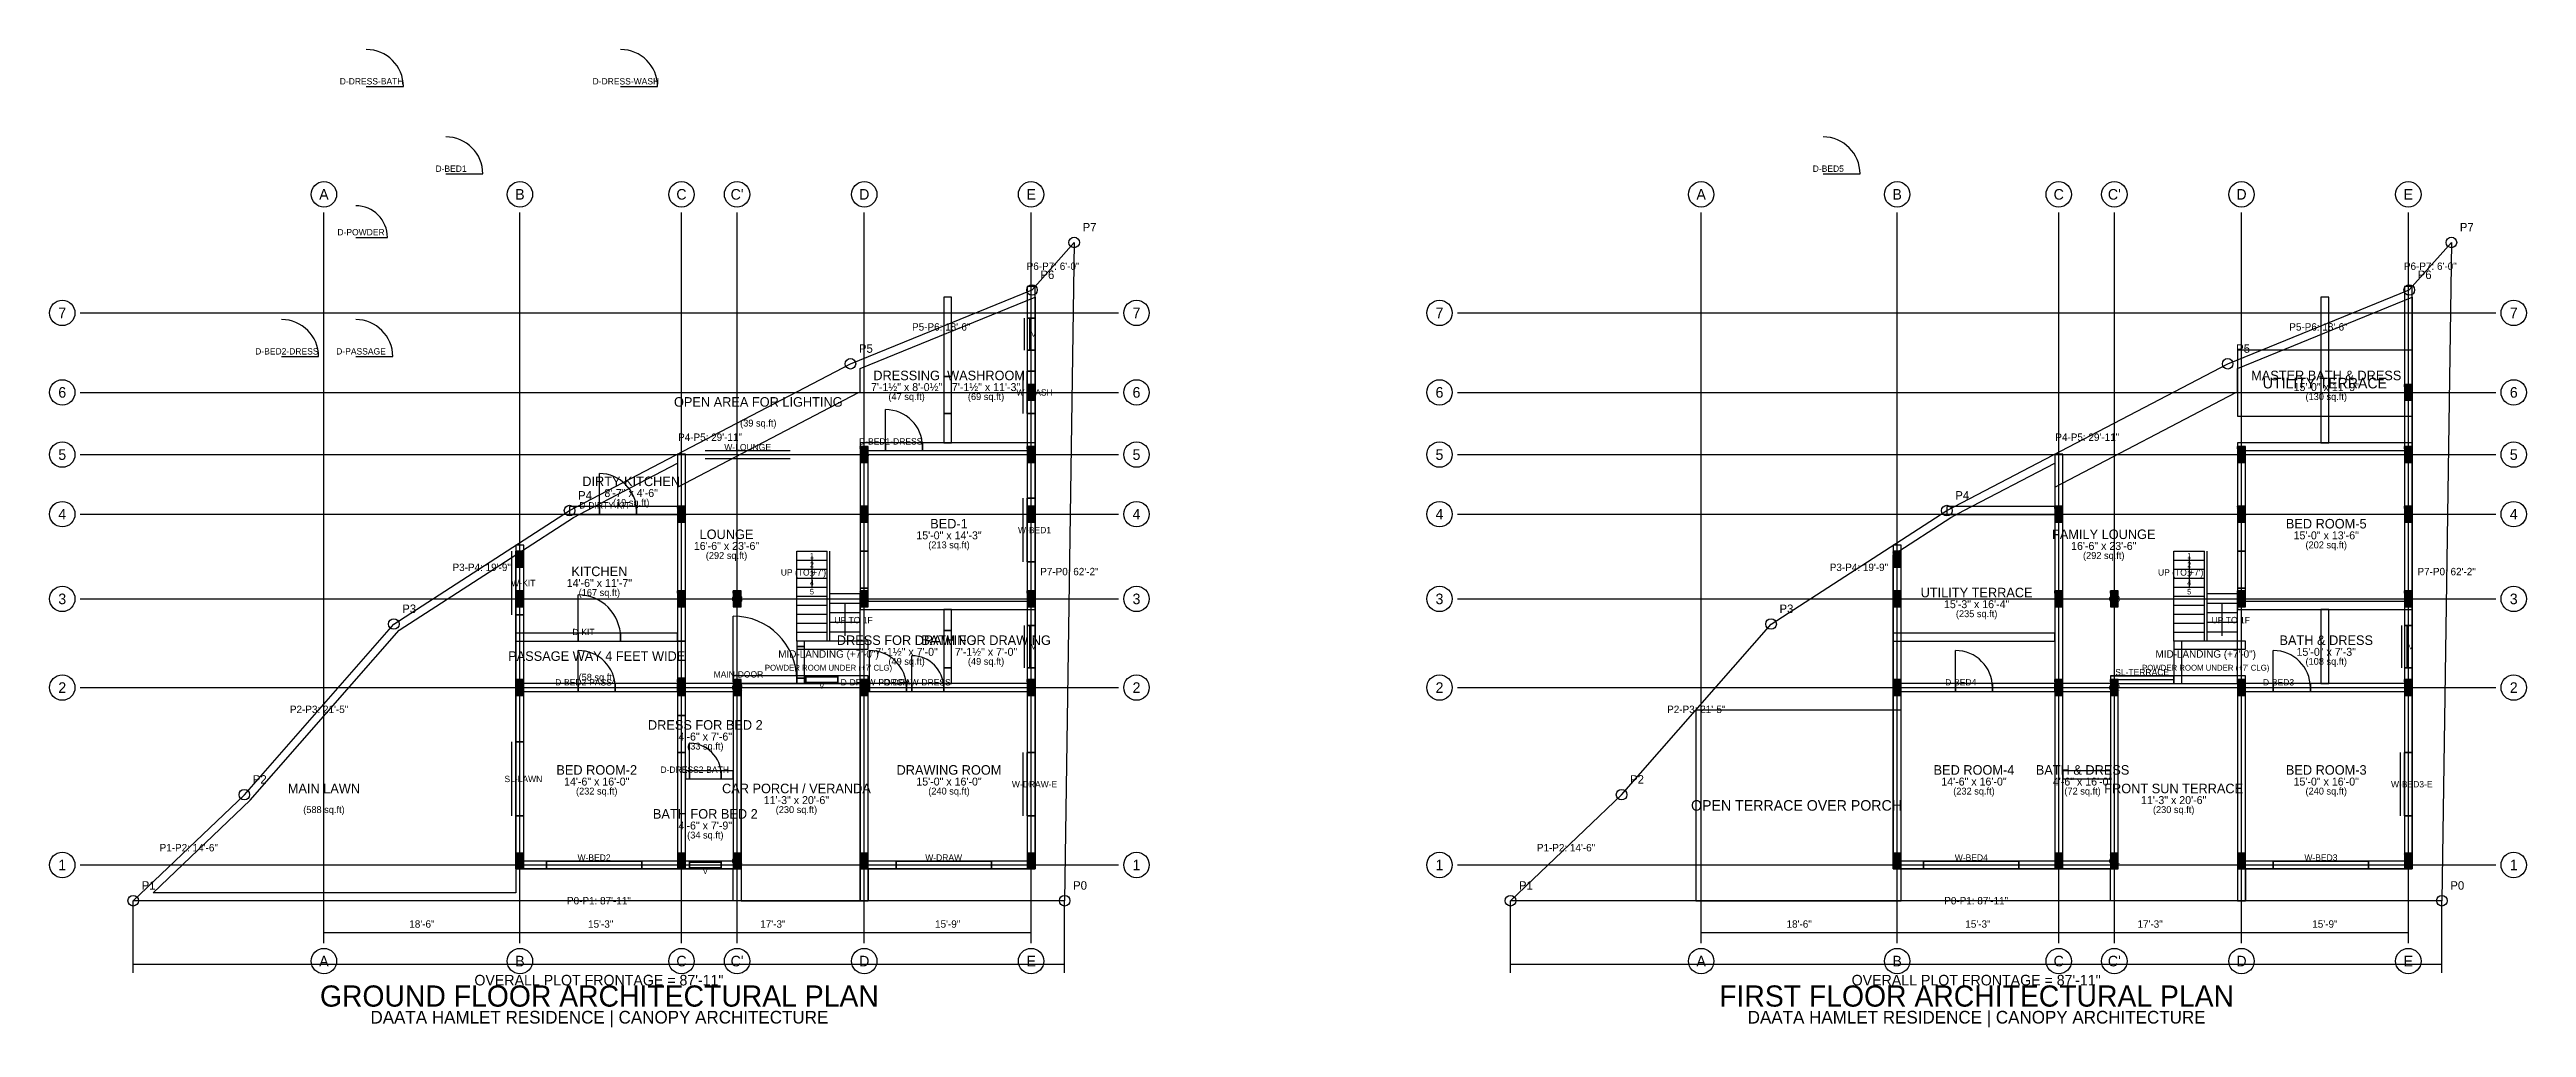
# Model space of a CAD drawing. Header units: feet. Extents: x -8 to 486, y -12 to 80.
# Drawn here: x -7.9 to 225.9, y -12 to 80.4 of the extents above; entities that cross this region are included whole.
import ezdxf
from ezdxf.enums import TextEntityAlignment as Align

# ---------------------------------------------------------------- set-up
doc = ezdxf.new("R2010")
doc.units = ezdxf.units.FT
doc.header["$MEASUREMENT"] = 0
for name, color, linetype in [('0_BOUNDARY', 1, 'Continuous'), ('A_CANOPY', 4, 'Continuous'), ('A_DIMENSIONS', 1, 'Continuous'), ('A_DOORS', 2, 'Continuous'), ('A_ROOM_LABELS', 7, 'Continuous'), ('A_STAIRS', 8, 'Continuous'), ('A_WALLS', 7, 'Continuous'), ('A_WINDOWS', 3, 'Continuous'), ('G_TITLEBLOCK', 7, 'Continuous'), ('S_COLUMNS', 4, 'Continuous'), ('S_COLUMNS_HATCH', 5, 'Continuous'), ('S_GRID_BUBBLES', 6, 'Continuous'), ('S_GRID_LINES', 6, 'Continuous')]:
    doc.layers.add(name, color=color, linetype=linetype)

msp = doc.modelspace()

# ---------------------------------------------------------------- texts
at = {"layer": '0_BOUNDARY'}
for s, p in [('P7', (89.6145, 62.9602)), ('P7', (219.6145, 62.9602)), ('P6', (85.6373, 58.4678)), ('P6', (215.6373, 58.4678)), ('P5', (68.4992, 51.501)), ('P5', (198.4992, 51.501)), ('P4', (41.9897, 37.6354)), ('P4', (171.9897, 37.6354)), ('P3', (25.3949, 26.9267)), ('P3', (155.3949, 26.9267)), ('P2', (11.2884, 10.8122)), ('P2', (141.2884, 10.8122)), ('P1', (0.8, 0.8)), ('P0', (88.7167, 0.8)), ('P1', (130.8, 0.8)), ('P0', (218.7167, 0.8))]:
    msp.add_text(s, height=0.8, dxfattribs=at).set_placement(p, align=Align.BOTTOM_LEFT)
for s, p in [('P6-P7: 6\'-0"', (86.8259, 59.914)), ('P6-P7: 6\'-0"', (216.8259, 59.914)), ('P5-P6: 18\'-6"', (76.2682, 54.1844)), ('P5-P6: 18\'-6"', (206.2682, 54.1844)), ('P4-P5: 29\'-11"', (54.4445, 43.7682)), ('P4-P5: 29\'-11"', (184.4445, 43.7682)), ('P3-P4: 19\'-9"', (32.8923, 31.481)), ('P7-P0: 62\'-2"', (88.3656, 31.0801)), ('P3-P4: 19\'-9"', (162.8923, 31.481)), ('P7-P0: 62\'-2"', (218.3656, 31.0801)), ('P2-P3: 21\'-5"', (17.5417, 18.0694)), ('P2-P3: 21\'-5"', (147.5417, 18.0694)), ('P1-P2: 14\'-6"', (5.2442, 5.0061)), ('P1-P2: 14\'-6"', (135.2442, 5.0061)), ('P0-P1: 87\'-11"', (43.9584, 0)), ('P0-P1: 87\'-11"', (173.9583, 0))]:
    msp.add_text(s, height=0.7, dxfattribs=at).set_placement(p, align=Align.MIDDLE_CENTER)
at = {"layer": 'A_CANOPY'}
for s, p in [('UTILITY TERRACE', (206.875, 48.875)), ('OPEN TERRACE OVER PORCH', (157, 9))]:
    msp.add_text(s, height=1, dxfattribs=at).set_placement(p, align=Align.MIDDLE_CENTER)
at = {"layer": 'A_DIMENSIONS'}
for s, height, p in [('18\'-6"', 0.7, (27.25, -2.2)), ('15\'-3"', 0.7, (44.125, -2.2)), ('17\'-3"', 0.7, (60.375, -2.2)), ('15\'-9"', 0.7, (76.875, -2.2)), ('18\'-6"', 0.7, (157.25, -2.2)), ('15\'-3"', 0.7, (174.125, -2.2)), ('17\'-3"', 0.7, (190.375, -2.2)), ('15\'-9"', 0.7, (206.875, -2.2)), ('OVERALL PLOT FRONTAGE = 87\'-11"', 1, (43.9585, -7.5)), ('OVERALL PLOT FRONTAGE = 87\'-11"', 1, (173.9585, -7.5))]:
    msp.add_text(s, height=height, dxfattribs=at).set_placement(p, align=Align.MIDDLE_CENTER)
at = {"layer": 'A_DOORS'}
for s, p in [('D-DRESS-BATH', (22.5, 77.375)), ('D-DRESS-WASH', (46.5, 77.375)), ('D-BED1', (30, 69.125)), ('D-BED5', (160, 69.125)), ('D-POWDER', (21.5, 63.125)), ('D-BED2-DRESS', (14.5, 51.875)), ('D-PASSAGE', (21.5, 51.875)), ('D-BED1-DRESS', (71.5, 43.375)), ('D-DIRTY-KIT', (44.5, 37.3354)), ('D-KIT', (42.5, 25.375)), ('MAIN-DOOR', (57.125, 21.375)), ('D-BED2-PASS', (42.5, 20.625)), ('D-DRAW-PORCH', (70, 20.625)), ('D-DRAW-DRESS', (74, 20.625)), ('D-BED4', (172.5, 20.625)), ('D-BED3', (202.5, 20.625)), ('D-DRESS2-BATH', (53, 12.375))]:
    msp.add_text(s, height=0.6, dxfattribs=at).set_placement(p, align=Align.MIDDLE_CENTER)
at = {"layer": 'A_ROOM_LABELS'}
for s, height, p in [('DRESSING', 0.9, (73, 49.6)), ('WASHROOM', 0.9, (80.5, 49.6)), ('MASTER BATH & DRESS', 0.9, (207, 49.6)), ('OPEN AREA FOR LIGHTING', 0.9, (59, 47.1)), ('7\'-1½" x 8\'-0½"', 0.75, (73, 48.5)), ('(47 sq.ft)', 0.65, (73, 47.6)), ('7\'-1½" x 11\'-3"', 0.75, (80.5, 48.5)), ('(69 sq.ft)', 0.65, (80.5, 47.6)), ('15\'-0" x 11\'-9"', 0.75, (207, 48.5)), ('(130 sq.ft)', 0.65, (207, 47.6)), ('(39 sq.ft)', 0.65, (59, 45.1)), ('DIRTY KITCHEN', 0.9, (47, 39.6)), ('8\'-7" x 4\'-6"', 0.75, (47, 38.5)), ('(19 sq.ft)', 0.65, (47, 37.6)), ('BED-1', 0.9, (77, 35.6)), ('BED ROOM-5', 0.9, (207, 35.6)), ('16\'-6" x 23\'-6"', 0.75, (56, 33.5)), ('LOUNGE', 0.9, (56, 34.6)), ('(292 sq.ft)', 0.65, (56, 32.6)), ('15\'-0" x 14\'-3"', 0.75, (77, 34.5)), ('(213 sq.ft)', 0.65, (77, 33.6)), ('FAMILY LOUNGE', 0.9, (186, 34.6)), ('16\'-6" x 23\'-6"', 0.75, (186, 33.5)), ('(292 sq.ft)', 0.65, (186, 32.6)), ('15\'-0" x 13\'-6"', 0.75, (207, 34.5)), ('(202 sq.ft)', 0.65, (207, 33.6)), ('KITCHEN', 0.9, (44, 31.1)), ('14\'-6" x 11\'-7"', 0.75, (44, 30)), ('(167 sq.ft)', 0.65, (44, 29.1)), ('UTILITY TERRACE', 0.9, (174, 29.1)), ('15\'-3" x 16\'-4"', 0.75, (174, 28)), ('(235 sq.ft)', 0.65, (174, 27.1)), ('PASSAGE WAY 4 FEET WIDE', 0.9, (43.75, 23.1)), ('DRESS FOR DRAWING', 0.9, (73, 24.6)), ('7\'-1½" x 7\'-0"', 0.75, (73, 23.5)), ('BATH FOR DRAWING', 0.9, (80.5, 24.6)), ('7\'-1½" x 7\'-0"', 0.75, (80.5, 23.5)), ('BATH & DRESS', 0.9, (207, 24.6)), ('15\'-0" x 7\'-3"', 0.75, (207, 23.5)), ('(58 sq.ft)', 0.65, (43.75, 21.1)), ('(49 sq.ft)', 0.65, (73, 22.6)), ('(49 sq.ft)', 0.65, (80.5, 22.6)), ('(108 sq.ft)', 0.65, (207, 22.6)), ('DRESS FOR BED 2', 0.9, (54, 16.6)), ('4\'-6" x 7\'-6"', 0.75, (54, 15.5)), ('(33 sq.ft)', 0.65, (54, 14.6)), ('BED ROOM-2', 0.9, (43.75, 12.35)), ('DRAWING ROOM', 0.9, (77, 12.35)), ('BED ROOM-4', 0.9, (173.75, 12.35)), ('BATH & DRESS', 0.9, (184, 12.35)), ('BED ROOM-3', 0.9, (207, 12.35)), ('MAIN LAWN', 0.9, (18, 10.6)), ('14\'-6" x 16\'-0"', 0.75, (43.75, 11.25)), ('(232 sq.ft)', 0.65, (43.75, 10.35)), ('CAR PORCH / VERANDA', 0.9, (62.6, 10.6)), ('11\'-3" x 20\'-6"', 0.75, (62.6, 9.5)), ('15\'-0" x 16\'-0"', 0.75, (77, 11.25)), ('(240 sq.ft)', 0.65, (77, 10.35)), ('14\'-6" x 16\'-0"', 0.75, (173.75, 11.25)), ('(232 sq.ft)', 0.65, (173.75, 10.35)), ('4\'-6" x 16\'-0"', 0.75, (184, 11.25)), ('(72 sq.ft)', 0.65, (184, 10.35)), ('FRONT SUN TERRACE', 0.9, (192.6, 10.6)), ('11\'-3" x 20\'-6"', 0.75, (192.6, 9.5)), ('15\'-0" x 16\'-0"', 0.75, (207, 11.25)), ('(240 sq.ft)', 0.65, (207, 10.35)), ('(588 sq.ft)', 0.65, (18, 8.6)), ('BATH FOR BED 2', 0.9, (54, 8.2)), ('4\'-6" x 7\'-9"', 0.75, (54, 7.1)), ('(230 sq.ft)', 0.65, (62.6, 8.6)), ('(230 sq.ft)', 0.65, (192.6, 8.6)), ('(34 sq.ft)', 0.65, (54, 6.2))]:
    msp.add_text(s, height=height, dxfattribs=at).set_placement(p, align=Align.MIDDLE_CENTER)
at = {"layer": 'A_STAIRS'}
for s, height, p in [('1', 0.5, (64.0625, 32.575)), ('1', 0.5, (194.0625, 32.575)), ("UP (TO +7')", 0.6, (63.2625, 31)), ('3', 0.5, (64.0625, 30.875)), ('2', 0.5, (64.0625, 31.725)), ("UP (TO +7')", 0.6, (193.2625, 31)), ('3', 0.5, (194.0625, 30.875)), ('2', 0.5, (194.0625, 31.725)), ('4', 0.5, (64.0625, 30.025)), ('5', 0.5, (64.0625, 29.175)), ('4', 0.5, (194.0625, 30.025)), ('5', 0.5, (194.0625, 29.175)), ('UP TO 1F', 0.6, (67.9875, 26.5)), ('UP TO 1F', 0.6, (197.9875, 26.5)), ('MID-LANDING (+7\'-0")', 0.7, (65.625, 23.3)), ('MID-LANDING (+7\'-0")', 0.7, (195.625, 23.3)), ("POWDER ROOM UNDER (+7' CLG)", 0.55, (65.625, 22)), ("POWDER ROOM UNDER (+7' CLG)", 0.55, (195.625, 22))]:
    msp.add_text(s, height=height, dxfattribs=at).set_placement(p, align=Align.MIDDLE_CENTER)
at = {"layer": 'A_WINDOWS'}
for s, height, p in [('V', 0.5, (84.975, 53.5)), ('W-WASH', 0.6, (85.075, 48)), ('W-LOUNGE', 0.6, (58, 42.825)), ('W-BED1', 0.6, (85.075, 35)), ('W-KIT', 0.6, (36.825, 30)), ('V', 0.5, (84.975, 24)), ('V', 0.5, (214.975, 24)), ('SL-TERRACE', 0.6, (189.625, 21.575)), ('V', 0.5, (65, 20.275)), ('SL-LAWN', 0.6, (36.825, 11.5)), ('W-DRAW-E', 0.6, (85.075, 11)), ('W-BED3-E', 0.6, (215.075, 11)), ('W-BED2', 0.6, (43.5, 4.075)), ('V', 0.5, (54, 2.775)), ('W-DRAW', 0.6, (76.5, 4.075)), ('W-BED4', 0.6, (173.5, 4.075)), ('W-BED3', 0.6, (206.5, 4.075))]:
    msp.add_text(s, height=height, dxfattribs=at).set_placement(p, align=Align.MIDDLE_CENTER)
at = {"layer": 'G_TITLEBLOCK'}
for s, height, p in [('GROUND FLOOR ARCHITECTURAL PLAN', 2, (44, -9)), ('FIRST FLOOR ARCHITECTURAL PLAN', 2, (174, -9)), ('DAATA HAMLET RESIDENCE | CANOPY ARCHITECTURE', 1.2, (44, -11)), ('DAATA HAMLET RESIDENCE | CANOPY ARCHITECTURE', 1.2, (174, -11))]:
    msp.add_text(s, height=height, dxfattribs=at).set_placement(p, align=Align.MIDDLE_CENTER)
at = {"layer": 'S_COLUMNS'}
for s, p in [('E6', (84.75, 48)), ('E6', (214.75, 48)), ('D5', (69, 42.125)), ('E5', (84.75, 42.125)), ('D5', (199, 42.125)), ('E5', (214.75, 42.125)), ('C4', (51.75, 36.5)), ('D4', (69, 36.5)), ('E4', (84.75, 36.5)), ('C4', (181.75, 36.5)), ('D4', (199, 36.5)), ('E4', (214.75, 36.5)), ('B4', (36.5, 32.25)), ('B4', (166.5, 32.25)), ('B3', (36.5, 28.5)), ('C3', (51.75, 28.5)), ("C'3", (57, 28.5)), ('D3', (69, 28.5)), ('E3', (84.75, 28.5)), ('B3', (166.5, 28.5)), ('C3', (181.75, 28.5)), ("C'3", (187, 28.5)), ('D3', (199, 28.5)), ('E3', (214.75, 28.5)), ('B2', (36.5, 20.125)), ('C2', (51.75, 20.125)), ("C'2", (57, 20.125)), ('D2', (69, 20.125)), ('E2', (84.75, 20.125)), ('B2', (166.5, 20.125)), ('C2', (181.75, 20.125)), ("C'2", (187, 20.125)), ('D2', (199, 20.125)), ('E2', (214.75, 20.125)), ('B1', (36.5, 3.75)), ('C1', (51.75, 3.75)), ("C'1", (57, 3.75)), ('D1', (69, 3.75)), ('E1', (84.75, 3.75)), ('B1', (166.5, 3.75)), ('C1', (181.75, 3.75)), ("C'1", (187, 3.75)), ('D1', (199, 3.75)), ('E1', (214.75, 3.75))]:
    msp.add_text(s, height=0.55, dxfattribs=at).set_placement(p, align=Align.MIDDLE_CENTER)
at = {"layer": 'S_GRID_BUBBLES'}
for s, p in [('A', (18, 66.7)), ('B', (36.5, 66.7)), ('C', (51.75, 66.7)), ("C'", (57, 66.7)), ('D', (69, 66.7)), ('E', (84.75, 66.7)), ('A', (148, 66.7)), ('B', (166.5, 66.7)), ('C', (181.75, 66.7)), ("C'", (187, 66.7)), ('D', (199, 66.7)), ('E', (214.75, 66.7)), ('7', (-6.7, 55.5)), ('7', (94.7, 55.5)), ('7', (123.3, 55.5)), ('7', (224.7, 55.5)), ('6', (-6.7, 48)), ('6', (94.7, 48)), ('6', (123.3, 48)), ('6', (224.7, 48)), ('5', (-6.7, 42.125)), ('5', (94.7, 42.125)), ('5', (123.3, 42.125)), ('5', (224.7, 42.125)), ('4', (-6.7, 36.5)), ('4', (94.7, 36.5)), ('4', (123.3, 36.5)), ('4', (224.7, 36.5)), ('3', (-6.7, 28.5)), ('3', (94.7, 28.5)), ('3', (123.3, 28.5)), ('3', (224.7, 28.5)), ('2', (-6.7, 20.125)), ('2', (94.7, 20.125)), ('2', (123.3, 20.125)), ('2', (224.7, 20.125)), ('1', (-6.7, 3.375)), ('1', (94.7, 3.375)), ('1', (123.3, 3.375)), ('1', (224.7, 3.375)), ('A', (18, -5.7)), ('B', (36.5, -5.7)), ('C', (51.75, -5.7)), ("C'", (57, -5.7)), ('D', (69, -5.7)), ('E', (84.75, -5.7)), ('A', (148, -5.7)), ('B', (166.5, -5.7)), ('C', (181.75, -5.7)), ("C'", (187, -5.7)), ('D', (199, -5.7)), ('E', (214.75, -5.7))]:
    msp.add_text(s, height=1, dxfattribs=at).set_placement(p, align=Align.MIDDLE_CENTER)

# ---------------------------------------------------------------- hatches: boundary and pattern name
at = {"layer": 'S_COLUMNS_HATCH'}
h = msp.add_hatch(dxfattribs=at)
h.set_pattern_fill('SOLID')
h.paths.add_polyline_path([(84.375, 47.25), (85.125, 47.25), (85.125, 48.75), (84.375, 48.75)])
h = msp.add_hatch(dxfattribs=at)
h.set_pattern_fill('SOLID')
h.paths.add_polyline_path([(214.375, 47.25), (215.125, 47.25), (215.125, 48.75), (214.375, 48.75)])
h = msp.add_hatch(dxfattribs=at)
h.set_pattern_fill('SOLID')
h.paths.add_polyline_path([(68.625, 41.375), (69.375, 41.375), (69.375, 42.875), (68.625, 42.875)])
h = msp.add_hatch(dxfattribs=at)
h.set_pattern_fill('SOLID')
h.paths.add_polyline_path([(84.375, 41.375), (85.125, 41.375), (85.125, 42.875), (84.375, 42.875)])
h = msp.add_hatch(dxfattribs=at)
h.set_pattern_fill('SOLID')
h.paths.add_polyline_path([(198.625, 41.375), (199.375, 41.375), (199.375, 42.875), (198.625, 42.875)])
h = msp.add_hatch(dxfattribs=at)
h.set_pattern_fill('SOLID')
h.paths.add_polyline_path([(214.375, 41.375), (215.125, 41.375), (215.125, 42.875), (214.375, 42.875)])
h = msp.add_hatch(dxfattribs=at)
h.set_pattern_fill('SOLID')
h.paths.add_polyline_path([(51.375, 35.75), (52.125, 35.75), (52.125, 37.25), (51.375, 37.25)])
h = msp.add_hatch(dxfattribs=at)
h.set_pattern_fill('SOLID')
h.paths.add_polyline_path([(68.625, 35.75), (69.375, 35.75), (69.375, 37.25), (68.625, 37.25)])
h = msp.add_hatch(dxfattribs=at)
h.set_pattern_fill('SOLID')
h.paths.add_polyline_path([(84.375, 35.75), (85.125, 35.75), (85.125, 37.25), (84.375, 37.25)])
h = msp.add_hatch(dxfattribs=at)
h.set_pattern_fill('SOLID')
h.paths.add_polyline_path([(181.375, 35.75), (182.125, 35.75), (182.125, 37.25), (181.375, 37.25)])
h = msp.add_hatch(dxfattribs=at)
h.set_pattern_fill('SOLID')
h.paths.add_polyline_path([(198.625, 35.75), (199.375, 35.75), (199.375, 37.25), (198.625, 37.25)])
h = msp.add_hatch(dxfattribs=at)
h.set_pattern_fill('SOLID')
h.paths.add_polyline_path([(214.375, 35.75), (215.125, 35.75), (215.125, 37.25), (214.375, 37.25)])
h = msp.add_hatch(dxfattribs=at)
h.set_pattern_fill('SOLID')
h.paths.add_polyline_path([(36.125, 31.5), (36.875, 31.5), (36.875, 33), (36.125, 33)])
h = msp.add_hatch(dxfattribs=at)
h.set_pattern_fill('SOLID')
h.paths.add_polyline_path([(166.125, 31.5), (166.875, 31.5), (166.875, 33), (166.125, 33)])
h = msp.add_hatch(dxfattribs=at)
h.set_pattern_fill('SOLID')
h.paths.add_polyline_path([(36.125, 27.75), (36.875, 27.75), (36.875, 29.25), (36.125, 29.25)])
h = msp.add_hatch(dxfattribs=at)
h.set_pattern_fill('SOLID')
h.paths.add_polyline_path([(51.375, 27.75), (52.125, 27.75), (52.125, 29.25), (51.375, 29.25)])
h = msp.add_hatch(dxfattribs=at)
h.set_pattern_fill('SOLID')
h.paths.add_polyline_path([(56.625, 27.75), (57.375, 27.75), (57.375, 29.25), (56.625, 29.25)])
h = msp.add_hatch(dxfattribs=at)
h.set_pattern_fill('SOLID')
h.paths.add_polyline_path([(68.625, 27.75), (69.375, 27.75), (69.375, 29.25), (68.625, 29.25)])
h = msp.add_hatch(dxfattribs=at)
h.set_pattern_fill('SOLID')
h.paths.add_polyline_path([(84.375, 27.75), (85.125, 27.75), (85.125, 29.25), (84.375, 29.25)])
h = msp.add_hatch(dxfattribs=at)
h.set_pattern_fill('SOLID')
h.paths.add_polyline_path([(166.125, 27.75), (166.875, 27.75), (166.875, 29.25), (166.125, 29.25)])
h = msp.add_hatch(dxfattribs=at)
h.set_pattern_fill('SOLID')
h.paths.add_polyline_path([(181.375, 27.75), (182.125, 27.75), (182.125, 29.25), (181.375, 29.25)])
h = msp.add_hatch(dxfattribs=at)
h.set_pattern_fill('SOLID')
h.paths.add_polyline_path([(186.625, 27.75), (187.375, 27.75), (187.375, 29.25), (186.625, 29.25)])
h = msp.add_hatch(dxfattribs=at)
h.set_pattern_fill('SOLID')
h.paths.add_polyline_path([(198.625, 27.75), (199.375, 27.75), (199.375, 29.25), (198.625, 29.25)])
h = msp.add_hatch(dxfattribs=at)
h.set_pattern_fill('SOLID')
h.paths.add_polyline_path([(214.375, 27.75), (215.125, 27.75), (215.125, 29.25), (214.375, 29.25)])
h = msp.add_hatch(dxfattribs=at)
h.set_pattern_fill('SOLID')
h.paths.add_polyline_path([(36.125, 19.375), (36.875, 19.375), (36.875, 20.875), (36.125, 20.875)])
h = msp.add_hatch(dxfattribs=at)
h.set_pattern_fill('SOLID')
h.paths.add_polyline_path([(51.375, 19.375), (52.125, 19.375), (52.125, 20.875), (51.375, 20.875)])
h = msp.add_hatch(dxfattribs=at)
h.set_pattern_fill('SOLID')
h.paths.add_polyline_path([(56.625, 19.375), (57.375, 19.375), (57.375, 20.875), (56.625, 20.875)])
h = msp.add_hatch(dxfattribs=at)
h.set_pattern_fill('SOLID')
h.paths.add_polyline_path([(68.625, 19.375), (69.375, 19.375), (69.375, 20.875), (68.625, 20.875)])
h = msp.add_hatch(dxfattribs=at)
h.set_pattern_fill('SOLID')
h.paths.add_polyline_path([(84.375, 19.375), (85.125, 19.375), (85.125, 20.875), (84.375, 20.875)])
h = msp.add_hatch(dxfattribs=at)
h.set_pattern_fill('SOLID')
h.paths.add_polyline_path([(166.125, 19.375), (166.875, 19.375), (166.875, 20.875), (166.125, 20.875)])
h = msp.add_hatch(dxfattribs=at)
h.set_pattern_fill('SOLID')
h.paths.add_polyline_path([(181.375, 19.375), (182.125, 19.375), (182.125, 20.875), (181.375, 20.875)])
h = msp.add_hatch(dxfattribs=at)
h.set_pattern_fill('SOLID')
h.paths.add_polyline_path([(186.625, 19.375), (187.375, 19.375), (187.375, 20.875), (186.625, 20.875)])
h = msp.add_hatch(dxfattribs=at)
h.set_pattern_fill('SOLID')
h.paths.add_polyline_path([(198.625, 19.375), (199.375, 19.375), (199.375, 20.875), (198.625, 20.875)])
h = msp.add_hatch(dxfattribs=at)
h.set_pattern_fill('SOLID')
h.paths.add_polyline_path([(214.375, 19.375), (215.125, 19.375), (215.125, 20.875), (214.375, 20.875)])
h = msp.add_hatch(dxfattribs=at)
h.set_pattern_fill('SOLID')
h.paths.add_polyline_path([(36.125, 3), (36.875, 3), (36.875, 4.5), (36.125, 4.5)])
h = msp.add_hatch(dxfattribs=at)
h.set_pattern_fill('SOLID')
h.paths.add_polyline_path([(51.375, 3), (52.125, 3), (52.125, 4.5), (51.375, 4.5)])
h = msp.add_hatch(dxfattribs=at)
h.set_pattern_fill('SOLID')
h.paths.add_polyline_path([(56.625, 3), (57.375, 3), (57.375, 4.5), (56.625, 4.5)])
h = msp.add_hatch(dxfattribs=at)
h.set_pattern_fill('SOLID')
h.paths.add_polyline_path([(68.625, 3), (69.375, 3), (69.375, 4.5), (68.625, 4.5)])
h = msp.add_hatch(dxfattribs=at)
h.set_pattern_fill('SOLID')
h.paths.add_polyline_path([(84.375, 3), (85.125, 3), (85.125, 4.5), (84.375, 4.5)])
h = msp.add_hatch(dxfattribs=at)
h.set_pattern_fill('SOLID')
h.paths.add_polyline_path([(166.125, 3), (166.875, 3), (166.875, 4.5), (166.125, 4.5)])
h = msp.add_hatch(dxfattribs=at)
h.set_pattern_fill('SOLID')
h.paths.add_polyline_path([(181.375, 3), (182.125, 3), (182.125, 4.5), (181.375, 4.5)])
h = msp.add_hatch(dxfattribs=at)
h.set_pattern_fill('SOLID')
h.paths.add_polyline_path([(186.625, 3), (187.375, 3), (187.375, 4.5), (186.625, 4.5)])
h = msp.add_hatch(dxfattribs=at)
h.set_pattern_fill('SOLID')
h.paths.add_polyline_path([(198.625, 3), (199.375, 3), (199.375, 4.5), (198.625, 4.5)])
h = msp.add_hatch(dxfattribs=at)
h.set_pattern_fill('SOLID')
h.paths.add_polyline_path([(214.375, 3), (215.125, 3), (215.125, 4.5), (214.375, 4.5)])

# ---------------------------------------------------------------- linework, layer by layer
at = {"layer": '0_BOUNDARY'}
for points in [[(0, 0), (10.4884, 10.0122), (24.5949, 26.1267), (41.1897, 36.8354), (67.6992, 50.701), (84.8373, 57.6678), (88.8145, 62.1602), (87.9167, 0)], [(130, 0), (140.4884, 10.0122), (154.5949, 26.1267), (171.1897, 36.8354), (197.6992, 50.701), (214.8373, 57.6678), (218.8145, 62.1602), (217.9167, 0)]]:
    msp.add_lwpolyline(points, close=True, dxfattribs=at)
for centre in [(88.8145, 62.1602), (218.8145, 62.1602), (84.8373, 57.6678), (214.8373, 57.6678), (67.6992, 50.701), (197.6992, 50.701), (41.1897, 36.8354), (171.1897, 36.8354), (24.5949, 26.1267), (154.5949, 26.1267), (10.4884, 10.0122), (140.4884, 10.0122), (0, 0), (87.9167, 0), (130, 0), (217.9167, 0)]:
    msp.add_circle(centre, 0.5, dxfattribs=at)
at = {"layer": 'A_CANOPY'}
for points in [[(198.625, 45.75), (215.125, 45.75), (215.125, 52), (198.625, 52)], [(36.125, 0.75), (1.8718, 0.75), (11.0306, 9.4929), (25.0899, 25.5536), (36.125, 32.6745), (36.125, 0.75)], [(68.625, 0), (68.625, 20.5), (57.375, 20.5), (57.375, 0), (68.625, 0)], [(147.5, 0), (166.875, 0), (166.875, 18), (147.5, 18)]]:
    msp.add_lwpolyline(points, close=True, dxfattribs=at)
at = {"layer": 'A_DIMENSIONS'}
for p, q in [((0, -6.8), (0, 0)), ((87.917, -6.8), (87.917, 0)), ((130, -6.8), (130, 0)), ((217.917, -6.8), (217.917, 0)), ((18, -3.5), (18, -2.5)), ((18, -3), (36.5, -3)), ((36.5, -3.5), (36.5, -2.5)), ((36.5, -3.5), (36.5, -2.5)), ((36.5, -3), (51.75, -3)), ((51.75, -3.5), (51.75, -2.5)), ((51.75, -3.5), (51.75, -2.5)), ((51.75, -3), (69, -3)), ((69, -3.5), (69, -2.5)), ((69, -3.5), (69, -2.5)), ((69, -3), (84.75, -3)), ((84.75, -3.5), (84.75, -2.5)), ((148, -3.5), (148, -2.5)), ((148, -3), (166.5, -3)), ((166.5, -3.5), (166.5, -2.5)), ((166.5, -3.5), (166.5, -2.5)), ((166.5, -3), (181.75, -3)), ((181.75, -3.5), (181.75, -2.5)), ((181.75, -3.5), (181.75, -2.5)), ((181.75, -3), (199, -3)), ((199, -3.5), (199, -2.5)), ((199, -3.5), (199, -2.5)), ((199, -3), (214.75, -3)), ((214.75, -3.5), (214.75, -2.5)), ((0, -6), (87.917, -6)), ((130, -6), (217.917, -6))]:
    msp.add_line(p, q, dxfattribs=at)
at = {"layer": 'A_DOORS'}
for p, q in [((22, 76.875), (25.5, 76.875)), ((46, 76.875), (49.5, 76.875)), ((29.5, 68.625), (33, 68.625)), ((159.5, 68.625), (163, 68.625)), ((21, 62.625), (24, 62.625)), ((14, 51.375), (17.5, 51.375)), ((21, 51.375), (24.5, 51.375)), ((71, 42.875), (71, 46.375)), ((44, 36.8354), (44, 40.3354)), ((42, 24.875), (42, 28.875)), ((56.625, 20.875), (56.625, 26.875)), ((42, 20.125), (42, 23.625)), ((69.5, 20.125), (69.5, 23.625)), ((172, 20.125), (172, 23.625)), ((202, 20.125), (202, 23.625)), ((73.5, 20.125), (73.5, 23.125)), ((52.5, 11.875), (52.5, 14.875))]:
    msp.add_line(p, q, dxfattribs=at)
for centre, radius in [((22, 76.875), 3.5), ((46, 76.875), 3.5), ((29.5, 68.625), 3.5), ((159.5, 68.625), 3.5), ((21, 62.625), 3), ((14, 51.375), 3.5), ((21, 51.375), 3.5), ((71, 42.875), 3.5), ((44, 36.8354), 3.5), ((42, 24.875), 4), ((56.625, 20.875), 6), ((42, 20.125), 3.5), ((69.5, 20.125), 3.5), ((172, 20.125), 3.5), ((202, 20.125), 3.5), ((73.5, 20.125), 3), ((52.5, 11.875), 3)]:
    msp.add_arc(centre, radius, 0, 90, dxfattribs=at)
at = {"layer": 'A_STAIRS'}
for p, q in [((62.625, 24.5), (62.625, 33)), ((65.5, 24.5), (65.5, 33)), ((65.75, 24.5), (65.75, 33)), ((192.625, 24.5), (192.625, 33)), ((195.5, 24.5), (195.5, 33)), ((195.75, 24.5), (195.75, 33)), ((64.0625, 32.5), (64.0625, 29.5)), ((194.0625, 32.5), (194.0625, 29.5)), ((62.625, 28.75), (65.5, 28.75)), ((65.75, 29), (68.625, 29)), ((65.75, 29), (68.625, 29)), ((65.75, 28.1), (68.625, 28.1)), ((68.625, 24.5), (68.625, 29)), ((192.625, 28.75), (195.5, 28.75)), ((195.75, 29), (198.625, 29)), ((195.75, 29), (198.625, 29)), ((195.75, 28.1), (198.625, 28.1)), ((198.625, 24.5), (198.625, 29)), ((62.625, 27.9), (65.5, 27.9)), ((62.625, 27.05), (65.5, 27.05)), ((62.625, 26.2), (65.5, 26.2)), ((65.75, 27.2), (68.625, 27.2)), ((65.75, 26.3), (68.625, 26.3)), ((67.1875, 25), (67.1875, 28)), ((192.625, 27.9), (195.5, 27.9)), ((192.625, 27.05), (195.5, 27.05)), ((192.625, 26.2), (195.5, 26.2)), ((195.75, 27.2), (198.625, 27.2)), ((195.75, 26.3), (198.625, 26.3)), ((197.1875, 25), (197.1875, 28)), ((62.625, 25.35), (65.5, 25.35)), ((65.75, 25.4), (68.625, 25.4)), ((192.625, 25.35), (195.5, 25.35)), ((195.75, 25.4), (198.625, 25.4))]:
    msp.add_line(p, q, dxfattribs=at)
at = {"layer": 'A_STAIRS', "linetype": 'Continuous'}
for p, q in [((62.625, 33), (65.5, 33)), ((192.625, 33), (195.5, 33)), ((62.625, 32.15), (65.5, 32.15)), ((62.625, 31.3), (65.5, 31.3)), ((62.625, 30.45), (65.5, 30.45)), ((192.625, 32.15), (195.5, 32.15)), ((192.625, 31.3), (195.5, 31.3)), ((192.625, 30.45), (195.5, 30.45)), ((62.625, 29.6), (65.5, 29.6)), ((192.625, 29.6), (195.5, 29.6))]:
    msp.add_line(p, q, dxfattribs=at)
at = {"layer": 'A_STAIRS'}
for points in [[(62.625, 20.5), (68.625, 20.5), (68.625, 24.5), (62.625, 24.5)], [(192.625, 20.5), (198.625, 20.5), (198.625, 24.5), (192.625, 24.5)]]:
    msp.add_lwpolyline(points, close=True, dxfattribs=at)
at = {"layer": 'A_WALLS'}
for points in [[(69.375, 0), (56.625, 0), (56.625, 3), (36.125, 3), (36.125, 20.5), (36.125, 32.6745), (41.5676, 36.1867), (42.8079, 36.8354), (51.375, 41.3164), (51.375, 39.0593), (68.4686, 48), (68.625, 48), (68.625, 50.2677), (85.125, 56.9752), (85.125, 3), (69.375, 3), (69.375, 0)], [(76.5, 49.5), (77.25, 49.5), (77.25, 57), (76.5, 57)], [(84.375, 55), (85.125, 55), (85.125, 58), (84.375, 58)], [(199.375, 0), (186.625, 0), (186.625, 3), (166.125, 3), (166.125, 20.5), (166.125, 32.6745), (171.5676, 36.1867), (172.8079, 36.8354), (181.375, 41.3164), (181.375, 39.0593), (198.4686, 48), (198.625, 48), (198.625, 50.2677), (215.125, 56.9752), (215.125, 3), (199.375, 3), (199.375, 0)], [(206.5, 43.25), (207.25, 43.25), (207.25, 57), (206.5, 57)], [(214.375, 26), (215.125, 26), (215.125, 58), (214.375, 58)], [(84.375, 52), (85.125, 52), (85.125, 55), (84.375, 55)], [(84.375, 52), (85.125, 52), (85.125, 55), (84.375, 55)], [(84.375, 50), (85.125, 50), (85.125, 52), (84.375, 52)], [(76.5, 46), (77.25, 46), (77.25, 49.5), (76.5, 49.5)], [(84.375, 46), (85.125, 46), (85.125, 50), (84.375, 50)], [(84.375, 46), (85.125, 46), (85.125, 50), (84.375, 50)], [(76.5, 43.25), (77.25, 43.25), (77.25, 46), (76.5, 46)], [(84.375, 38), (85.125, 38), (85.125, 46), (84.375, 46)], [(51.375, 36.8354), (52.125, 36.8354), (52.125, 42.1627), (51.375, 42.1627)], [(68.625, 42.5), (71, 42.5), (71, 43.25), (68.625, 43.25)], [(68.625, 33), (69.375, 33), (69.375, 42.5), (68.625, 42.5)], [(71, 42.5), (74.5, 42.5), (74.5, 43.25), (71, 43.25)], [(74.5, 42.5), (85.125, 42.5), (85.125, 43.25), (74.5, 43.25)], [(181.375, 36.8354), (182.125, 36.8354), (182.125, 42.1627), (181.375, 42.1627)], [(198.625, 42.5), (215.125, 42.5), (215.125, 43.25), (198.625, 43.25)], [(198.625, 33), (199.375, 33), (199.375, 42.5), (198.625, 42.5)], [(84.375, 32), (85.125, 32), (85.125, 38), (84.375, 38)], [(84.375, 32), (85.125, 32), (85.125, 38), (84.375, 38)], [(41.1897, 36.46), (44, 36.46), (44, 37.21), (41.1897, 37.21)], [(44, 36.46), (47.5, 36.46), (47.5, 37.21), (44, 37.21)], [(47.5, 36.46), (52.125, 36.46), (52.125, 37.21), (47.5, 37.21)], [(51.375, 24.5), (52.125, 24.5), (52.125, 36.8354), (51.375, 36.8354)], [(171.1897, 36.46), (182.125, 36.46), (182.125, 37.21), (171.1897, 37.21)], [(181.375, 20.5), (182.125, 20.5), (182.125, 36.8354), (181.375, 36.8354)], [(36.125, 33), (36.875, 33), (36.875, 33.5671), (36.125, 33.5671)], [(36.125, 27), (36.875, 27), (36.875, 33), (36.125, 33)], [(36.125, 27), (36.875, 27), (36.875, 33), (36.125, 33)], [(68.625, 29.5), (69.375, 29.5), (69.375, 33), (68.625, 33)], [(166.125, 20.5), (166.875, 20.5), (166.875, 33.5671), (166.125, 33.5671)], [(198.625, 29.5), (199.375, 29.5), (199.375, 33), (198.625, 33)], [(84.375, 26), (85.125, 26), (85.125, 32), (84.375, 32)], [(68.625, 28.25), (69.375, 28.25), (69.375, 29.5), (68.625, 29.5)], [(68.625, 27.5), (85.125, 27.5), (85.125, 28.25), (68.625, 28.25)], [(198.625, 28.25), (199.375, 28.25), (199.375, 29.5), (198.625, 29.5)], [(198.625, 27.5), (215.125, 27.5), (215.125, 28.25), (198.625, 28.25)], [(36.125, 20.5), (36.875, 20.5), (36.875, 27), (36.125, 27)], [(76.5, 25.5), (77.25, 25.5), (77.25, 27.5), (76.5, 27.5)], [(84.375, 22), (85.125, 22), (85.125, 26), (84.375, 26)], [(84.375, 22), (85.125, 22), (85.125, 26), (84.375, 26)], [(206.5, 20.5), (207.25, 20.5), (207.25, 27.5), (206.5, 27.5)], [(214.375, 22), (215.125, 22), (215.125, 26), (214.375, 26)], [(214.375, 22), (215.125, 22), (215.125, 26), (214.375, 26)], [(36.125, 24.5), (42, 24.5), (42, 25.25), (36.125, 25.25)], [(42, 24.5), (46, 24.5), (46, 25.25), (42, 25.25)], [(46, 24.5), (51.375, 24.5), (51.375, 25.25), (46, 25.25)], [(51.375, 21), (52.125, 21), (52.125, 24.5), (51.375, 24.5)], [(62.625, 24), (63.375, 24), (63.375, 24.5), (62.625, 24.5)], [(62.625, 23.75), (69.375, 23.75), (69.375, 24.5), (62.625, 24.5)], [(62.625, 21), (63.375, 21), (63.375, 24), (62.625, 24)], [(76.5, 22), (77.25, 22), (77.25, 25.5), (76.5, 25.5)], [(166.125, 24.5), (181.375, 24.5), (181.375, 25.25), (166.125, 25.25)], [(192.625, 20.5), (193.375, 20.5), (193.375, 24.5), (192.625, 24.5)], [(192.625, 23.75), (199.375, 23.75), (199.375, 24.5), (192.625, 24.5)], [(56.625, 20.5), (62.625, 20.5), (62.625, 21.25), (56.625, 21.25)], [(62.625, 20.5), (63.5, 20.5), (63.5, 21.25), (62.625, 21.25)], [(63.5, 20.5), (66.5, 20.5), (66.5, 21.25), (63.5, 21.25)], [(63.5, 20.5), (66.5, 20.5), (66.5, 21.25), (63.5, 21.25)], [(66.5, 20.5), (69.375, 20.5), (69.375, 21.25), (66.5, 21.25)], [(76.5, 20.5), (77.25, 20.5), (77.25, 22), (76.5, 22)], [(84.375, 14), (85.125, 14), (85.125, 22), (84.375, 22)], [(186.625, 20.5), (192.625, 20.5), (192.625, 21.25), (186.625, 21.25)], [(192.625, 20.5), (199.375, 20.5), (199.375, 21.25), (192.625, 21.25)], [(214.375, 14), (215.125, 14), (215.125, 22), (214.375, 22)], [(36.125, 19.75), (42, 19.75), (42, 20.5), (36.125, 20.5)], [(36.125, 15), (36.875, 15), (36.875, 20.5), (36.125, 20.5)], [(42, 19.75), (45.5, 19.75), (45.5, 20.5), (42, 20.5)], [(45.5, 19.75), (51.375, 19.75), (51.375, 20.5), (45.5, 20.5)], [(51.375, 20.5), (52.125, 20.5), (52.125, 21), (51.375, 21)], [(51.375, 19.75), (57.375, 19.75), (57.375, 20.5), (51.375, 20.5)], [(51.375, 17.5), (52.125, 17.5), (52.125, 20.5), (51.375, 20.5)], [(56.625, 3), (57.375, 3), (57.375, 20.5), (56.625, 20.5)], [(62.625, 20.5), (63.375, 20.5), (63.375, 21), (62.625, 21)], [(68.625, 19.75), (69.5, 19.75), (69.5, 20.5), (68.625, 20.5)], [(68.625, 0), (69.375, 0), (69.375, 20.5), (68.625, 20.5)], [(69.5, 19.75), (73, 19.75), (73, 20.5), (69.5, 20.5)], [(73, 19.75), (73.5, 19.75), (73.5, 20.5), (73, 20.5)], [(73.5, 19.75), (76.5, 19.75), (76.5, 20.5), (73.5, 20.5)], [(76.5, 19.75), (85.125, 19.75), (85.125, 20.5), (76.5, 20.5)], [(166.125, 19.75), (172, 19.75), (172, 20.5), (166.125, 20.5)], [(166.125, 3), (166.875, 3), (166.875, 20.5), (166.125, 20.5)], [(172, 19.75), (175.5, 19.75), (175.5, 20.5), (172, 20.5)], [(175.5, 19.75), (181.375, 19.75), (181.375, 20.5), (175.5, 20.5)], [(181.375, 19.75), (187.375, 19.75), (187.375, 20.5), (181.375, 20.5)], [(181.375, 3), (182.125, 3), (182.125, 20.5), (181.375, 20.5)], [(186.625, 3), (187.375, 3), (187.375, 20.5), (186.625, 20.5)], [(198.625, 19.75), (202, 19.75), (202, 20.5), (198.625, 20.5)], [(198.625, 0), (199.375, 0), (199.375, 20.5), (198.625, 20.5)], [(202, 19.75), (205.5, 19.75), (205.5, 20.5), (202, 20.5)], [(205.5, 19.75), (215.125, 19.75), (215.125, 20.5), (205.5, 20.5)], [(51.375, 14), (52.125, 14), (52.125, 17.5), (51.375, 17.5)], [(36.125, 8), (36.875, 8), (36.875, 15), (36.125, 15)], [(51.375, 3), (52.125, 3), (52.125, 14), (51.375, 14)], [(52.125, 11.5), (52.5, 11.5), (52.5, 12.25), (52.125, 12.25)], [(52.5, 11.5), (55.5, 11.5), (55.5, 12.25), (52.5, 12.25)], [(55.5, 11.5), (56.625, 11.5), (56.625, 12.25), (55.5, 12.25)], [(84.375, 8), (85.125, 8), (85.125, 14), (84.375, 14)], [(84.375, 8), (85.125, 8), (85.125, 14), (84.375, 14)], [(182.125, 11.5), (186.625, 11.5), (186.625, 12.25), (182.125, 12.25)], [(214.375, 8), (215.125, 8), (215.125, 14), (214.375, 14)], [(214.375, 8), (215.125, 8), (215.125, 14), (214.375, 14)], [(36.125, 3), (36.875, 3), (36.875, 8), (36.125, 8)], [(84.375, 3), (85.125, 3), (85.125, 8), (84.375, 8)], [(214.375, 3), (215.125, 3), (215.125, 8), (214.375, 8)], [(36.125, 3), (39, 3), (39, 3.75), (36.125, 3.75)], [(39, 3), (48, 3), (48, 3.75), (39, 3.75)], [(39, 3), (48, 3), (48, 3.75), (39, 3.75)], [(48, 3), (52.5, 3), (52.5, 3.75), (48, 3.75)], [(52.5, 3), (55.5, 3), (55.5, 3.75), (52.5, 3.75)], [(52.5, 3), (55.5, 3), (55.5, 3.75), (52.5, 3.75)], [(55.5, 3), (57.375, 3), (57.375, 3.75), (55.5, 3.75)], [(68.625, 3), (72, 3), (72, 3.75), (68.625, 3.75)], [(72, 3), (81, 3), (81, 3.75), (72, 3.75)], [(72, 3), (81, 3), (81, 3.75), (72, 3.75)], [(81, 3), (85.125, 3), (85.125, 3.75), (81, 3.75)], [(166.125, 3), (169, 3), (169, 3.75), (166.125, 3.75)], [(169, 3), (178, 3), (178, 3.75), (169, 3.75)], [(169, 3), (178, 3), (178, 3.75), (169, 3.75)], [(178, 3), (187.375, 3), (187.375, 3.75), (178, 3.75)], [(198.625, 3), (202, 3), (202, 3.75), (198.625, 3.75)], [(202, 3), (211, 3), (211, 3.75), (202, 3.75)], [(202, 3), (211, 3), (211, 3.75), (202, 3.75)], [(211, 3), (215.125, 3), (215.125, 3.75), (211, 3.75)]]:
    msp.add_lwpolyline(points, close=True, dxfattribs=at)
at = {"layer": 'A_WINDOWS'}
for p, q in [((84.125, 52), (84.125, 55)), ((84.625, 52), (84.625, 55)), ((84, 46), (84, 50)), ((84.375, 46), (84.375, 50)), ((84.75, 46), (84.75, 50)), ((54, 42.5), (62, 42.5)), ((54, 42.125), (62, 42.125)), ((54, 41.75), (62, 41.75)), ((84, 32), (84, 38)), ((84.375, 32), (84.375, 38)), ((84.75, 32), (84.75, 38)), ((35.75, 27), (35.75, 33)), ((36.125, 27), (36.125, 33)), ((36.5, 27), (36.5, 33)), ((84.125, 22), (84.125, 26)), ((84.625, 22), (84.625, 26)), ((214.125, 22), (214.125, 26)), ((214.625, 22), (214.625, 26)), ((63.5, 21.125), (66.5, 21.125)), ((186.625, 21.25), (192.625, 21.25)), ((63.5, 20.625), (66.5, 20.625)), ((186.625, 20.875), (192.625, 20.875)), ((186.625, 20.5), (192.625, 20.5)), ((35.75, 8), (35.75, 15)), ((36.125, 8), (36.125, 15)), ((36.5, 8), (36.5, 15)), ((84, 8), (84, 14)), ((84.375, 8), (84.375, 14)), ((84.75, 8), (84.75, 14)), ((214, 8), (214, 14)), ((214.375, 8), (214.375, 14)), ((214.75, 8), (214.75, 14)), ((39, 3.75), (48, 3.75)), ((39, 3.375), (48, 3.375)), ((39, 3), (48, 3)), ((52.5, 3.625), (55.5, 3.625)), ((52.5, 3.125), (55.5, 3.125)), ((72, 3.75), (81, 3.75)), ((72, 3.375), (81, 3.375)), ((72, 3), (81, 3)), ((169, 3.75), (178, 3.75)), ((169, 3.375), (178, 3.375)), ((169, 3), (178, 3)), ((202, 3.75), (211, 3.75)), ((202, 3.375), (211, 3.375)), ((202, 3), (211, 3))]:
    msp.add_line(p, q, dxfattribs=at)
at = {"layer": 'S_COLUMNS'}
for points in [[(84.375, 47.25), (85.125, 47.25), (85.125, 48.75), (84.375, 48.75)], [(214.375, 47.25), (215.125, 47.25), (215.125, 48.75), (214.375, 48.75)], [(68.625, 41.375), (69.375, 41.375), (69.375, 42.875), (68.625, 42.875)], [(84.375, 41.375), (85.125, 41.375), (85.125, 42.875), (84.375, 42.875)], [(198.625, 41.375), (199.375, 41.375), (199.375, 42.875), (198.625, 42.875)], [(214.375, 41.375), (215.125, 41.375), (215.125, 42.875), (214.375, 42.875)], [(51.375, 35.75), (52.125, 35.75), (52.125, 37.25), (51.375, 37.25)], [(68.625, 35.75), (69.375, 35.75), (69.375, 37.25), (68.625, 37.25)], [(84.375, 35.75), (85.125, 35.75), (85.125, 37.25), (84.375, 37.25)], [(181.375, 35.75), (182.125, 35.75), (182.125, 37.25), (181.375, 37.25)], [(198.625, 35.75), (199.375, 35.75), (199.375, 37.25), (198.625, 37.25)], [(214.375, 35.75), (215.125, 35.75), (215.125, 37.25), (214.375, 37.25)], [(36.125, 31.5), (36.875, 31.5), (36.875, 33), (36.125, 33)], [(166.125, 31.5), (166.875, 31.5), (166.875, 33), (166.125, 33)], [(36.125, 27.75), (36.875, 27.75), (36.875, 29.25), (36.125, 29.25)], [(51.375, 27.75), (52.125, 27.75), (52.125, 29.25), (51.375, 29.25)], [(56.625, 27.75), (57.375, 27.75), (57.375, 29.25), (56.625, 29.25)], [(68.625, 27.75), (69.375, 27.75), (69.375, 29.25), (68.625, 29.25)], [(84.375, 27.75), (85.125, 27.75), (85.125, 29.25), (84.375, 29.25)], [(166.125, 27.75), (166.875, 27.75), (166.875, 29.25), (166.125, 29.25)], [(181.375, 27.75), (182.125, 27.75), (182.125, 29.25), (181.375, 29.25)], [(186.625, 27.75), (187.375, 27.75), (187.375, 29.25), (186.625, 29.25)], [(198.625, 27.75), (199.375, 27.75), (199.375, 29.25), (198.625, 29.25)], [(214.375, 27.75), (215.125, 27.75), (215.125, 29.25), (214.375, 29.25)], [(36.125, 19.375), (36.875, 19.375), (36.875, 20.875), (36.125, 20.875)], [(51.375, 19.375), (52.125, 19.375), (52.125, 20.875), (51.375, 20.875)], [(56.625, 19.375), (57.375, 19.375), (57.375, 20.875), (56.625, 20.875)], [(68.625, 19.375), (69.375, 19.375), (69.375, 20.875), (68.625, 20.875)], [(84.375, 19.375), (85.125, 19.375), (85.125, 20.875), (84.375, 20.875)], [(166.125, 19.375), (166.875, 19.375), (166.875, 20.875), (166.125, 20.875)], [(181.375, 19.375), (182.125, 19.375), (182.125, 20.875), (181.375, 20.875)], [(186.625, 19.375), (187.375, 19.375), (187.375, 20.875), (186.625, 20.875)], [(198.625, 19.375), (199.375, 19.375), (199.375, 20.875), (198.625, 20.875)], [(214.375, 19.375), (215.125, 19.375), (215.125, 20.875), (214.375, 20.875)], [(36.125, 3), (36.875, 3), (36.875, 4.5), (36.125, 4.5)], [(51.375, 3), (52.125, 3), (52.125, 4.5), (51.375, 4.5)], [(56.625, 3), (57.375, 3), (57.375, 4.5), (56.625, 4.5)], [(68.625, 3), (69.375, 3), (69.375, 4.5), (68.625, 4.5)], [(84.375, 3), (85.125, 3), (85.125, 4.5), (84.375, 4.5)], [(166.125, 3), (166.875, 3), (166.875, 4.5), (166.125, 4.5)], [(181.375, 3), (182.125, 3), (182.125, 4.5), (181.375, 4.5)], [(186.625, 3), (187.375, 3), (187.375, 4.5), (186.625, 4.5)], [(198.625, 3), (199.375, 3), (199.375, 4.5), (198.625, 4.5)], [(214.375, 3), (215.125, 3), (215.125, 4.5), (214.375, 4.5)]]:
    msp.add_lwpolyline(points, close=True, dxfattribs=at)
at = {"layer": 'S_GRID_BUBBLES'}
for centre in [(18, 66.7), (36.5, 66.7), (51.75, 66.7), (57, 66.7), (69, 66.7), (84.75, 66.7), (148, 66.7), (166.5, 66.7), (181.75, 66.7), (187, 66.7), (199, 66.7), (214.75, 66.7), (-6.7, 55.5), (94.7, 55.5), (123.3, 55.5), (224.7, 55.5), (-6.7, 48), (94.7, 48), (123.3, 48), (224.7, 48), (-6.7, 42.125), (94.7, 42.125), (123.3, 42.125), (224.7, 42.125), (-6.7, 36.5), (94.7, 36.5), (123.3, 36.5), (224.7, 36.5), (-6.7, 28.5), (94.7, 28.5), (123.3, 28.5), (224.7, 28.5), (-6.7, 20.125), (94.7, 20.125), (123.3, 20.125), (224.7, 20.125), (-6.7, 3.375), (94.7, 3.375), (123.3, 3.375), (224.7, 3.375), (18, -5.7), (36.5, -5.7), (51.75, -5.7), (57, -5.7), (69, -5.7), (84.75, -5.7), (148, -5.7), (166.5, -5.7), (181.75, -5.7), (187, -5.7), (199, -5.7), (214.75, -5.7)]:
    msp.add_circle(centre, 1.2, dxfattribs=at)
at = {"layer": 'S_GRID_LINES'}
for p, q in [((18, -4), (18, 65)), ((36.5, -4), (36.5, 65)), ((51.75, -4), (51.75, 65)), ((57, -4), (57, 65)), ((69, -4), (69, 65)), ((84.75, -4), (84.75, 65)), ((148, -4), (148, 65)), ((166.5, -4), (166.5, 65)), ((181.75, -4), (181.75, 65)), ((187, -4), (187, 65)), ((199, -4), (199, 65)), ((214.75, -4), (214.75, 65)), ((-5, 55.5), (93, 55.5)), ((125, 55.5), (223, 55.5)), ((-5, 48), (93, 48)), ((125, 48), (223, 48)), ((-5, 42.125), (93, 42.125)), ((125, 42.125), (223, 42.125)), ((-5, 36.5), (93, 36.5)), ((125, 36.5), (223, 36.5)), ((-5, 28.5), (93, 28.5)), ((125, 28.5), (223, 28.5)), ((-5, 20.125), (93, 20.125)), ((125, 20.125), (223, 20.125)), ((-5, 3.375), (93, 3.375)), ((125, 3.375), (223, 3.375))]:
    msp.add_line(p, q, dxfattribs=at)

msp.set_redraw_order([(e.dxf.handle, doc.entitydb.next_handle()) for e in msp.query("TEXT MTEXT ATTDEF DIMENSION ARC_DIMENSION")])  # texts and dimensions are drawn at this point

doc.saveas('drawing.dxf')
